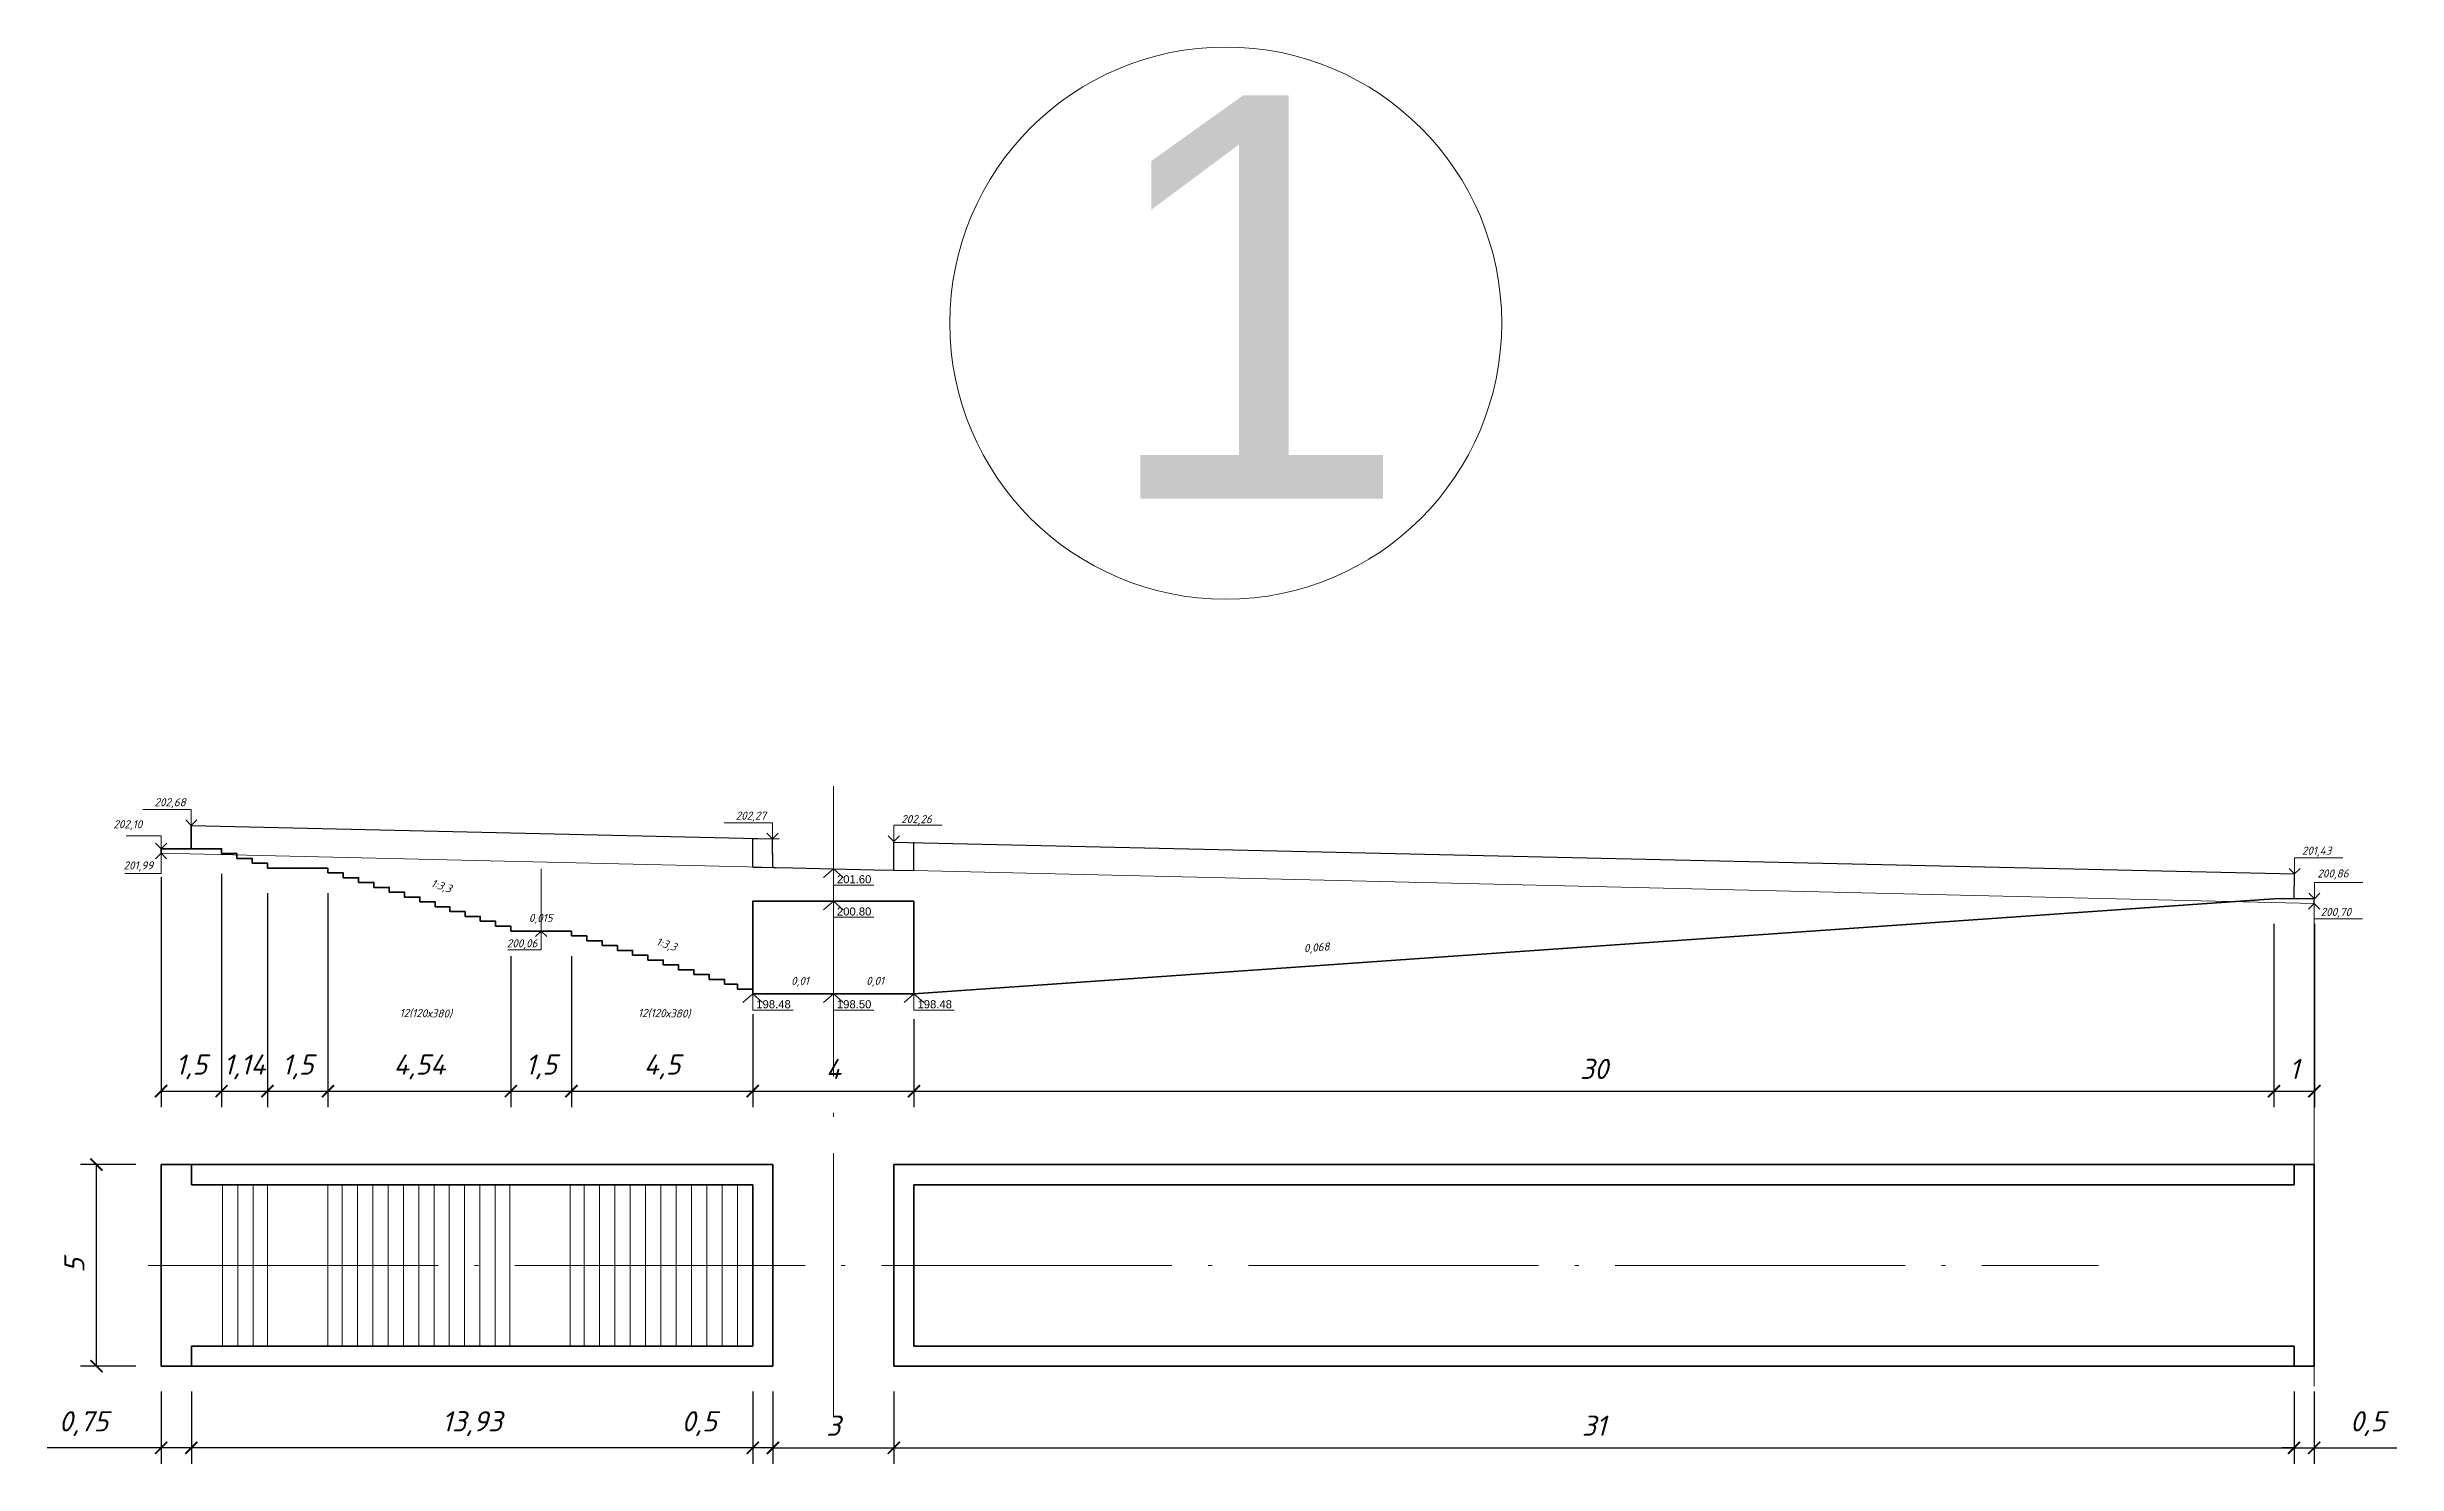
# Model space of a CAD drawing. Header units: millimetres. Extents: x -2123 to 34701, y -1286 to 835.
# Drawn here: x 4687.1 to 4745.4, y -746.5 to -711.4 of the extents above; entities that cross this region are included whole.
import ezdxf

# ---------------------------------------------------------------- set-up
doc = ezdxf.new("R2010")
doc.units = ezdxf.units.MM
doc.linetypes.add('ACAD_ISO04W100', pattern=[30, 24, -3, 0, -3])
doc.layers.get('0').update_dxf_attribs({"lineweight": 15})
doc.layers.add('вертикалка', color=6, linetype='Continuous', lineweight=15)
doc.layers.add('Текст', color=7, linetype='Continuous', lineweight=15)
doc.layers.add('поперечніе для 12м', color=7, linetype='Continuous')
doc.styles.get("Standard").update_dxf_attribs({"font": 'arial.ttf'})
doc.styles.add('Креслярський', font='isocpeui.ttf')
doc.styles.add('стиль1', font='isocpeui.ttf')
doc.dimstyles.new('3 Cтил Макс', dxfattribs={"dimtxt": 1, "dimasz": 0.3, "dimexe": 1.25, "dimexo": 0.625, "dimgap": 0.3, "dimtad": 1, "dimtxsty": 'стиль1', "dimblk": 'ARCHTICK', "dimcen": 2.5, "dimadec": 0, "dimazin": 0, "dimtfac": 1, "dimtmove": 0, "dimatfit": 3, "dimldrblk": 'DATUMFILLED', "dimfxl": 1, "dimarcsym": 0})

msp = doc.modelspace()

# ---------------------------------------------------------------- texts
at = {"color": 0, "char_height": 0.2, "style": 'Креслярський'}
for s, insert, width, attachment_point, rotation in [('202,68', (4689.799, -730.003), 6.8889, 1, 359.89338), ('202,10', (4689.493, -730.548), 6.8889, 3, 0.10662), ('202,27', (4704.218, -730.335), 6.8889, 1, 359.89338), ('202,26', (4708.324, -730.422), 6.8889, 1, 359.89338), ('201,99', (4689.766, -731.57), 6.8889, 3, 0.10662), ('201,43', (4743.811, -731.204), 6.8889, 3, 0.10662), ('1:3,3', (4696.703, -732.003), 6.8889, 1, 342.04128), ('200,86', (4744.237, -731.769), 6.8889, 3, 0.10662), ('0,015', (4699.675, -732.872), 6.8889, 3, 0.10662), ('200,70', (4744.299, -732.971), 6.8889, 9, 359.89338), ('200,06', (4699.299, -733.501), 6.8889, 3, 0.10662), ('1:3,3', (4702.287, -733.45), 6.8889, 1, 342.04128), ('0,068', (4718.944, -733.579), 0.97958, 3, 4.41233), ('0,01', (4705.593, -734.432), 6.8889, 1, 359.89338), ('0,01', (4707.899, -734.432), 6.8889, 3, 0.10662), ('12(120х380)', (4695.881, -735.226), 1.47564, 1, 359.14369), ('12(120х380)', (4701.797, -735.226), 1.47564, 1, 359.14369)]:
    msp.add_mtext(s, dxfattribs=dict(at, insert=insert, width=width, attachment_point=attachment_point, rotation=rotation))
at = {"layer": 'поперечніе для 12м', "color": 7, "lineweight": 9, "char_height": 0.2, "attachment_point": 1}
for s, width, insert in [('201.60', 0.41147, (4706.73, -731.913)), ('200.80', 0.41147, (4706.73, -732.713)), ('198.48', 0.85283, (4704.73, -735.013)), ('198.50', 0.41147, (4706.73, -735.013)), ('198.48', 0.41147, (4708.73, -735.013))]:
    msp.add_mtext_dynamic_manual_height_columns(s, width=width, gutter_width=12.5, heights=[0], dxfattribs=dict(at, insert=insert))
at = {"layer": 'Текст', "color": 18, "true_color": 0x000000, "insert": (4713.191, -712.575, -1.649), "char_height": 10, "attachment_point": 1}
msp.add_mtext_dynamic_manual_height_columns('1', width=4.68276, gutter_width=12.5, heights=[0], dxfattribs=at)

# ---------------------------------------------------------------- blocks, each defined once
blk = doc.blocks.new('_ArchTick')
at = {"color": 0, "linetype": 'ByBlock', "const_width": 0.15}
blk.add_lwpolyline([(-0.5, -0.5), (0.5, 0.5)], dxfattribs=at)
blk = doc.blocks.new('*D740')
at = {"layer": 'Defpoints', "color": 0, "lineweight": 20, "ltscale": 0.5, "transparency": 16777216}
for p in [(4705.142, -744.089), (4708.142, -744.089), (4708.142, -746.114)]:
    blk.add_point(p, dxfattribs=at)
at = {"layer": 'вертикалка', "color": 0, "lineweight": -2, "ltscale": 0.5, "transparency": 16777216}
for p, q in [((4705.142, -744.714), (4705.142, -746.514)), ((4708.142, -744.714), (4708.142, -746.514)), ((4705.142, -746.114), (4708.142, -746.114))]:
    blk.add_line(p, q, dxfattribs=at)
at = {"layer": 'вертикалка', "color": 0, "lineweight": -2, "ltscale": 0.5, "transparency": 16777216, "xscale": 0.3, "yscale": 0.3, "zscale": 0.3, "rotation": 180}
blk.add_blockref('_ArchTick', (4705.142, -746.114), dxfattribs=at)
at = {"layer": 'вертикалка', "color": 0, "lineweight": -2, "ltscale": 0.5, "transparency": 16777216, "xscale": 0.3, "yscale": 0.3, "zscale": 0.3}
blk.add_blockref('_ArchTick', (4708.142, -746.114), dxfattribs=at)
at = {"layer": 'вертикалка', "color": 0, "lineweight": 20, "ltscale": 0.5, "transparency": 16777216, "insert": (4706.642, -745.564), "char_height": 0.5, "attachment_point": 5, "style": 'стиль1'}
blk.add_mtext('3', dxfattribs=at)
blk = doc.blocks.new('_DatumFilled')
at = {"color": 0, "linetype": 'ByBlock'}
blk.add_solid([(0, 0.58), (-1, 0), (0, -0.58)], dxfattribs=at)
blk = doc.blocks.new('*D728')
at = {"layer": 'Defpoints', "color": 0, "lineweight": 20, "ltscale": 0.5, "transparency": 16777216}
for p in [(4704.642, -744.089), (4705.142, -744.089), (4704.642, -746.114)]:
    blk.add_point(p, dxfattribs=at)
at = {"layer": 'вертикалка', "color": 0, "lineweight": -2, "ltscale": 0.5, "transparency": 16777216}
for p, q in [((4704.642, -744.714), (4704.642, -746.514)), ((4705.142, -744.714), (4705.142, -746.514)), ((4704.642, -746.114), (4702.587, -746.114)), ((4705.142, -746.114), (4704.642, -746.114)), ((4705.142, -746.114), (4705.442, -746.114))]:
    blk.add_line(p, q, dxfattribs=at)
at = {"layer": 'вертикалка', "color": 0, "lineweight": -2, "ltscale": 0.5, "transparency": 16777216, "xscale": 0.3, "yscale": 0.3, "zscale": 0.3}
blk.add_blockref('_ArchTick', (4704.642, -746.114), dxfattribs=at)
at = {"layer": 'вертикалка', "color": 0, "lineweight": -2, "ltscale": 0.5, "transparency": 16777216, "xscale": 0.3, "yscale": 0.3, "zscale": 0.3, "rotation": 180}
blk.add_blockref('_ArchTick', (4705.142, -746.114), dxfattribs=at)
at = {"layer": 'вертикалка', "color": 0, "lineweight": 20, "ltscale": 0.5, "transparency": 16777216, "insert": (4703.314, -745.514), "char_height": 0.5, "attachment_point": 5, "style": 'стиль1'}
blk.add_mtext('0,5', dxfattribs=at)
blk = doc.blocks.new('*D729')
at = {"layer": 'Defpoints', "color": 0, "lineweight": 20, "ltscale": 0.5, "transparency": 16777216}
for p in [(4690.712, -744.089), (4704.642, -744.089), (4690.712, -746.114)]:
    blk.add_point(p, dxfattribs=at)
at = {"layer": 'вертикалка', "color": 0, "lineweight": -2, "ltscale": 0.5, "transparency": 16777216}
for p, q in [((4690.712, -744.714), (4690.712, -746.514)), ((4704.642, -744.714), (4704.642, -746.514)), ((4704.642, -746.114), (4690.712, -746.114))]:
    blk.add_line(p, q, dxfattribs=at)
at = {"layer": 'вертикалка', "color": 0, "lineweight": -2, "ltscale": 0.5, "transparency": 16777216, "xscale": 0.3, "yscale": 0.3, "zscale": 0.3, "rotation": 180}
blk.add_blockref('_ArchTick', (4690.712, -746.114), dxfattribs=at)
at = {"layer": 'вертикалка', "color": 0, "lineweight": -2, "ltscale": 0.5, "transparency": 16777216, "xscale": 0.3, "yscale": 0.3, "zscale": 0.3}
blk.add_blockref('_ArchTick', (4704.642, -746.114), dxfattribs=at)
at = {"layer": 'вертикалка', "color": 0, "lineweight": 20, "ltscale": 0.5, "transparency": 16777216, "insert": (4697.677, -745.514), "char_height": 0.5, "attachment_point": 5, "style": 'стиль1'}
blk.add_mtext('13,93', dxfattribs=at)
blk = doc.blocks.new('*D730')
at = {"layer": 'Defpoints', "color": 0, "lineweight": 20, "ltscale": 0.5, "transparency": 16777216}
for p in [(4689.962, -744.089), (4690.712, -744.089), (4690.712, -746.114)]:
    blk.add_point(p, dxfattribs=at)
at = {"layer": 'вертикалка', "color": 0, "lineweight": -2, "ltscale": 0.5, "transparency": 16777216}
for p, q in [((4689.962, -744.714), (4689.962, -746.514)), ((4690.712, -744.714), (4690.712, -746.514)), ((4689.962, -746.114), (4687.131, -746.114)), ((4690.712, -746.114), (4689.962, -746.114))]:
    blk.add_line(p, q, dxfattribs=at)
at = {"layer": 'вертикалка', "color": 0, "lineweight": -2, "ltscale": 0.5, "transparency": 16777216, "xscale": 0.3, "yscale": 0.3, "zscale": 0.3, "rotation": 180}
blk.add_blockref('_ArchTick', (4689.962, -746.114), dxfattribs=at)
at = {"layer": 'вертикалка', "color": 0, "lineweight": -2, "ltscale": 0.5, "transparency": 16777216, "xscale": 0.3, "yscale": 0.3, "zscale": 0.3}
blk.add_blockref('_ArchTick', (4690.712, -746.114), dxfattribs=at)
at = {"layer": 'вертикалка', "color": 0, "lineweight": 20, "ltscale": 0.5, "transparency": 16777216, "insert": (4688.039, -745.514), "char_height": 0.5, "attachment_point": 5, "style": 'стиль1'}
blk.add_mtext('0,75', dxfattribs=at)
blk = doc.blocks.new('*D731')
at = {"layer": 'Defpoints', "color": 0, "lineweight": 20, "ltscale": 0.5, "transparency": 16777216}
for p in [(4689.962, -731.34), (4691.462, -731.377), (4691.462, -737.267)]:
    blk.add_point(p, dxfattribs=at)
at = {"layer": 'вертикалка', "color": 0, "lineweight": -2, "ltscale": 0.5, "transparency": 16777216}
for p, q in [((4689.962, -731.965), (4689.962, -737.667)), ((4691.462, -732.002), (4691.462, -737.667)), ((4689.962, -737.267), (4691.462, -737.267))]:
    blk.add_line(p, q, dxfattribs=at)
at = {"layer": 'вертикалка', "color": 0, "lineweight": -2, "ltscale": 0.5, "transparency": 16777216, "xscale": 0.3, "yscale": 0.3, "zscale": 0.3, "rotation": 180}
blk.add_blockref('_ArchTick', (4689.962, -737.267), dxfattribs=at)
at = {"layer": 'вертикалка', "color": 0, "lineweight": -2, "ltscale": 0.5, "transparency": 16777216, "xscale": 0.3, "yscale": 0.3, "zscale": 0.3}
blk.add_blockref('_ArchTick', (4691.462, -737.267), dxfattribs=at)
at = {"layer": 'вертикалка', "color": 0, "lineweight": 20, "ltscale": 0.5, "transparency": 16777216, "insert": (4690.712, -736.667), "char_height": 0.5, "attachment_point": 5, "style": 'стиль1'}
blk.add_mtext('1,5', dxfattribs=at)
blk = doc.blocks.new('*D732')
at = {"layer": 'Defpoints', "color": 0, "lineweight": 20, "ltscale": 0.5, "transparency": 16777216}
for p in [(4691.462, -731.257), (4692.602, -731.737), (4692.602, -737.267)]:
    blk.add_point(p, dxfattribs=at)
at = {"layer": 'вертикалка', "color": 0, "lineweight": -2, "ltscale": 0.5, "transparency": 16777216}
for p, q in [((4691.462, -731.882), (4691.462, -737.667)), ((4692.602, -732.362), (4692.602, -737.667)), ((4691.462, -737.267), (4692.602, -737.267))]:
    blk.add_line(p, q, dxfattribs=at)
at = {"layer": 'вертикалка', "color": 0, "lineweight": -2, "ltscale": 0.5, "transparency": 16777216, "xscale": 0.3, "yscale": 0.3, "zscale": 0.3, "rotation": 180}
blk.add_blockref('_ArchTick', (4691.462, -737.267), dxfattribs=at)
at = {"layer": 'вертикалка', "color": 0, "lineweight": -2, "ltscale": 0.5, "transparency": 16777216, "xscale": 0.3, "yscale": 0.3, "zscale": 0.3}
blk.add_blockref('_ArchTick', (4692.602, -737.267), dxfattribs=at)
at = {"layer": 'вертикалка', "color": 0, "lineweight": 20, "ltscale": 0.5, "transparency": 16777216, "insert": (4692.032, -736.667), "char_height": 0.5, "attachment_point": 5, "style": 'стиль1'}
blk.add_mtext('1,14', dxfattribs=at)
blk = doc.blocks.new('*D733')
at = {"layer": 'Defpoints', "color": 0, "lineweight": 20, "ltscale": 0.5, "transparency": 16777216}
for p in [(4692.602, -731.737), (4694.102, -731.737), (4694.102, -737.267)]:
    blk.add_point(p, dxfattribs=at)
at = {"layer": 'вертикалка', "color": 0, "lineweight": -2, "ltscale": 0.5, "transparency": 16777216}
for p, q in [((4692.602, -732.362), (4692.602, -737.667)), ((4694.102, -732.362), (4694.102, -737.667)), ((4692.602, -737.267), (4694.102, -737.267))]:
    blk.add_line(p, q, dxfattribs=at)
at = {"layer": 'вертикалка', "color": 0, "lineweight": -2, "ltscale": 0.5, "transparency": 16777216, "xscale": 0.3, "yscale": 0.3, "zscale": 0.3, "rotation": 180}
blk.add_blockref('_ArchTick', (4692.602, -737.267), dxfattribs=at)
at = {"layer": 'вертикалка', "color": 0, "lineweight": -2, "ltscale": 0.5, "transparency": 16777216, "xscale": 0.3, "yscale": 0.3, "zscale": 0.3}
blk.add_blockref('_ArchTick', (4694.102, -737.267), dxfattribs=at)
at = {"layer": 'вертикалка', "color": 0, "lineweight": 20, "ltscale": 0.5, "transparency": 16777216, "insert": (4693.352, -736.667), "char_height": 0.5, "attachment_point": 5, "style": 'стиль1'}
blk.add_mtext('1,5', dxfattribs=at)
blk = doc.blocks.new('*D734')
at = {"layer": 'Defpoints', "color": 0, "lineweight": 20, "ltscale": 0.5, "transparency": 16777216}
for p in [(4694.102, -731.857), (4698.642, -733.297), (4698.642, -737.267)]:
    blk.add_point(p, dxfattribs=at)
at = {"layer": 'вертикалка', "color": 0, "lineweight": -2, "ltscale": 0.5, "transparency": 16777216}
for p, q in [((4694.102, -732.482), (4694.102, -737.667)), ((4698.642, -733.922), (4698.642, -737.667)), ((4694.102, -737.267), (4698.642, -737.267))]:
    blk.add_line(p, q, dxfattribs=at)
at = {"layer": 'вертикалка', "color": 0, "lineweight": -2, "ltscale": 0.5, "transparency": 16777216, "xscale": 0.3, "yscale": 0.3, "zscale": 0.3, "rotation": 180}
blk.add_blockref('_ArchTick', (4694.102, -737.267), dxfattribs=at)
at = {"layer": 'вертикалка', "color": 0, "lineweight": -2, "ltscale": 0.5, "transparency": 16777216, "xscale": 0.3, "yscale": 0.3, "zscale": 0.3}
blk.add_blockref('_ArchTick', (4698.642, -737.267), dxfattribs=at)
at = {"layer": 'вертикалка', "color": 0, "lineweight": 20, "ltscale": 0.5, "transparency": 16777216, "insert": (4696.372, -736.667), "char_height": 0.5, "attachment_point": 5, "style": 'стиль1'}
blk.add_mtext('4,54', dxfattribs=at)
blk = doc.blocks.new('*D735')
at = {"layer": 'Defpoints', "color": 0, "lineweight": 20, "ltscale": 0.5, "transparency": 16777216}
for p in [(4698.642, -733.297), (4700.142, -733.297), (4700.142, -737.267)]:
    blk.add_point(p, dxfattribs=at)
at = {"layer": 'вертикалка', "color": 0, "lineweight": -2, "ltscale": 0.5, "transparency": 16777216}
for p, q in [((4698.642, -733.922), (4698.642, -737.667)), ((4700.142, -733.922), (4700.142, -737.667)), ((4698.642, -737.267), (4700.142, -737.267))]:
    blk.add_line(p, q, dxfattribs=at)
at = {"layer": 'вертикалка', "color": 0, "lineweight": -2, "ltscale": 0.5, "transparency": 16777216, "xscale": 0.3, "yscale": 0.3, "zscale": 0.3, "rotation": 180}
blk.add_blockref('_ArchTick', (4698.642, -737.267), dxfattribs=at)
at = {"layer": 'вертикалка', "color": 0, "lineweight": -2, "ltscale": 0.5, "transparency": 16777216, "xscale": 0.3, "yscale": 0.3, "zscale": 0.3}
blk.add_blockref('_ArchTick', (4700.142, -737.267), dxfattribs=at)
at = {"layer": 'вертикалка', "color": 0, "lineweight": 20, "ltscale": 0.5, "transparency": 16777216, "insert": (4699.392, -736.667), "char_height": 0.5, "attachment_point": 5, "style": 'стиль1'}
blk.add_mtext('1,5', dxfattribs=at)
blk = doc.blocks.new('*D736')
at = {"layer": 'Defpoints', "color": 0, "lineweight": 20, "ltscale": 0.5, "transparency": 16777216}
for p in [(4700.142, -733.417), (4704.642, -734.737), (4704.642, -737.267)]:
    blk.add_point(p, dxfattribs=at)
at = {"layer": 'вертикалка', "color": 0, "lineweight": -2, "ltscale": 0.5, "transparency": 16777216}
for p, q in [((4700.142, -734.042), (4700.142, -737.667)), ((4704.642, -735.362), (4704.642, -737.667)), ((4700.142, -737.267), (4704.642, -737.267))]:
    blk.add_line(p, q, dxfattribs=at)
at = {"layer": 'вертикалка', "color": 0, "lineweight": -2, "ltscale": 0.5, "transparency": 16777216, "xscale": 0.3, "yscale": 0.3, "zscale": 0.3, "rotation": 180}
blk.add_blockref('_ArchTick', (4700.142, -737.267), dxfattribs=at)
at = {"layer": 'вертикалка', "color": 0, "lineweight": -2, "ltscale": 0.5, "transparency": 16777216, "xscale": 0.3, "yscale": 0.3, "zscale": 0.3}
blk.add_blockref('_ArchTick', (4704.642, -737.267), dxfattribs=at)
at = {"layer": 'вертикалка', "color": 0, "lineweight": 20, "ltscale": 0.5, "transparency": 16777216, "insert": (4702.392, -736.667), "char_height": 0.5, "attachment_point": 5, "style": 'стиль1'}
blk.add_mtext('4,5', dxfattribs=at)
blk = doc.blocks.new('*D737')
at = {"layer": 'Defpoints', "color": 0, "lineweight": 20, "ltscale": 0.5, "transparency": 16777216}
for p in [(4704.642, -734.857), (4708.642, -734.857), (4708.642, -737.267)]:
    blk.add_point(p, dxfattribs=at)
at = {"layer": 'вертикалка', "color": 0, "lineweight": -2, "ltscale": 0.5, "transparency": 16777216}
for p, q in [((4704.642, -735.482), (4704.642, -737.667)), ((4708.642, -735.482), (4708.642, -737.667)), ((4704.642, -737.267), (4708.642, -737.267))]:
    blk.add_line(p, q, dxfattribs=at)
at = {"layer": 'вертикалка', "color": 0, "lineweight": -2, "ltscale": 0.5, "transparency": 16777216, "xscale": 0.3, "yscale": 0.3, "zscale": 0.3, "rotation": 180}
blk.add_blockref('_ArchTick', (4704.642, -737.267), dxfattribs=at)
at = {"layer": 'вертикалка', "color": 0, "lineweight": -2, "ltscale": 0.5, "transparency": 16777216, "xscale": 0.3, "yscale": 0.3, "zscale": 0.3}
blk.add_blockref('_ArchTick', (4708.642, -737.267), dxfattribs=at)
at = {"layer": 'вертикалка', "color": 0, "lineweight": 20, "ltscale": 0.5, "transparency": 16777216, "insert": (4706.642, -736.717), "char_height": 0.5, "attachment_point": 5, "style": 'стиль1'}
blk.add_mtext('4', dxfattribs=at)
blk = doc.blocks.new('*D738')
at = {"layer": 'Defpoints', "color": 0, "lineweight": 20, "ltscale": 0.5, "transparency": 16777216}
for p in [(4742.884, -744.089), (4743.383, -744.089), (4743.383, -746.114)]:
    blk.add_point(p, dxfattribs=at)
at = {"layer": 'вертикалка', "color": 0, "lineweight": -2, "ltscale": 0.5, "transparency": 16777216}
for p, q in [((4742.884, -744.714), (4742.884, -746.514)), ((4743.383, -744.714), (4743.383, -746.514)), ((4742.884, -746.114), (4742.584, -746.114)), ((4742.884, -746.114), (4743.383, -746.114)), ((4743.383, -746.114), (4745.438, -746.114))]:
    blk.add_line(p, q, dxfattribs=at)
at = {"layer": 'вертикалка', "color": 0, "lineweight": -2, "ltscale": 0.5, "transparency": 16777216, "xscale": 0.3, "yscale": 0.3, "zscale": 0.3}
blk.add_blockref('_ArchTick', (4742.884, -746.114), dxfattribs=at)
at = {"layer": 'вертикалка', "color": 0, "lineweight": -2, "ltscale": 0.5, "transparency": 16777216, "xscale": 0.3, "yscale": 0.3, "zscale": 0.3, "rotation": 180}
blk.add_blockref('_ArchTick', (4743.383, -746.114), dxfattribs=at)
at = {"layer": 'вертикалка', "color": 0, "lineweight": 20, "ltscale": 0.5, "transparency": 16777216, "insert": (4744.711, -745.514), "char_height": 0.5, "attachment_point": 5, "style": 'стиль1'}
blk.add_mtext('0,5', dxfattribs=at)
blk = doc.blocks.new('*D739')
at = {"layer": 'Defpoints', "color": 0, "lineweight": 20, "ltscale": 0.5, "transparency": 16777216}
for p in [(4688.359, -739.089), (4689.962, -739.089), (4689.962, -744.089)]:
    blk.add_point(p, dxfattribs=at)
at = {"layer": 'вертикалка', "color": 0, "lineweight": -2, "ltscale": 0.5, "transparency": 16777216}
for p, q in [((4689.337, -739.089), (4687.959, -739.089)), ((4688.359, -744.089), (4688.359, -739.089)), ((4689.337, -744.089), (4687.959, -744.089))]:
    blk.add_line(p, q, dxfattribs=at)
at = {"layer": 'вертикалка', "color": 0, "lineweight": -2, "ltscale": 0.5, "transparency": 16777216, "xscale": 0.3, "yscale": 0.3, "zscale": 0.3}
for p, rotation in [((4688.359, -739.089), 90), ((4688.359, -744.089), 270)]:
    blk.add_blockref('_ArchTick', p, dxfattribs=dict(at, rotation=rotation))
at = {"layer": 'вертикалка', "color": 0, "lineweight": 20, "ltscale": 0.5, "transparency": 16777216, "insert": (4687.809, -741.589), "char_height": 0.5, "attachment_point": 5, "rotation": 90, "style": 'стиль1'}
blk.add_mtext('5', dxfattribs=at)
blk = doc.blocks.new('*D741')
at = {"layer": 'Defpoints', "color": 0, "lineweight": 20, "ltscale": 0.5, "transparency": 16777216}
for p in [(4742.386, -732.496), (4743.388, -732.496), (4743.388, -737.267)]:
    blk.add_point(p, dxfattribs=at)
at = {"layer": 'вертикалка', "color": 0, "lineweight": -2, "ltscale": 0.5, "transparency": 16777216}
for p, q in [((4742.386, -733.121), (4742.386, -737.667)), ((4743.388, -733.121), (4743.388, -737.667)), ((4742.386, -737.267), (4743.388, -737.267))]:
    blk.add_line(p, q, dxfattribs=at)
at = {"layer": 'вертикалка', "color": 0, "lineweight": -2, "ltscale": 0.5, "transparency": 16777216, "xscale": 0.3, "yscale": 0.3, "zscale": 0.3, "rotation": 180}
blk.add_blockref('_ArchTick', (4742.386, -737.267), dxfattribs=at)
at = {"layer": 'вертикалка', "color": 0, "lineweight": -2, "ltscale": 0.5, "transparency": 16777216, "xscale": 0.3, "yscale": 0.3, "zscale": 0.3}
blk.add_blockref('_ArchTick', (4743.388, -737.267), dxfattribs=at)
at = {"layer": 'вертикалка', "color": 0, "lineweight": 20, "ltscale": 0.5, "transparency": 16777216, "insert": (4742.887, -736.717), "char_height": 0.5, "attachment_point": 5, "style": 'стиль1'}
blk.add_mtext('1', dxfattribs=at)
blk = doc.blocks.new('*D742')
at = {"layer": 'Defpoints', "color": 0, "lineweight": 20, "ltscale": 0.5, "transparency": 16777216}
for p in [(4742.386, -732.496), (4708.642, -734.857), (4742.386, -737.267)]:
    blk.add_point(p, dxfattribs=at)
at = {"layer": 'вертикалка', "color": 0, "lineweight": -2, "ltscale": 0.5, "transparency": 16777216}
for p, q in [((4742.386, -733.121), (4742.386, -737.667)), ((4708.642, -735.482), (4708.642, -737.667)), ((4708.642, -737.267), (4742.386, -737.267))]:
    blk.add_line(p, q, dxfattribs=at)
at = {"layer": 'вертикалка', "color": 0, "lineweight": -2, "ltscale": 0.5, "transparency": 16777216, "xscale": 0.3, "yscale": 0.3, "zscale": 0.3, "rotation": 180}
blk.add_blockref('_ArchTick', (4708.642, -737.267), dxfattribs=at)
at = {"layer": 'вертикалка', "color": 0, "lineweight": -2, "ltscale": 0.5, "transparency": 16777216, "xscale": 0.3, "yscale": 0.3, "zscale": 0.3}
blk.add_blockref('_ArchTick', (4742.386, -737.267), dxfattribs=at)
at = {"layer": 'вертикалка', "color": 0, "lineweight": 20, "ltscale": 0.5, "transparency": 16777216, "insert": (4725.514, -736.717), "char_height": 0.5, "attachment_point": 5, "style": 'стиль1'}
blk.add_mtext('30', dxfattribs=at)
blk = doc.blocks.new('*D743')
at = {"layer": 'Defpoints', "color": 0, "lineweight": 20, "ltscale": 0.5, "transparency": 16777216}
for p in [(4708.142, -746.114), (4742.884, -746.114), (4742.884, -746.114)]:
    blk.add_point(p, dxfattribs=at)
at = {"layer": 'вертикалка', "color": 0, "lineweight": -2, "ltscale": 0.5, "transparency": 16777216}
for p, q in [((4708.142, -745.489), (4708.142, -745.714)), ((4742.884, -745.489), (4742.884, -745.714)), ((4708.142, -746.114), (4742.884, -746.114))]:
    blk.add_line(p, q, dxfattribs=at)
at = {"layer": 'вертикалка', "color": 0, "lineweight": -2, "ltscale": 0.5, "transparency": 16777216, "xscale": 0.3, "yscale": 0.3, "zscale": 0.3, "rotation": 180}
blk.add_blockref('_ArchTick', (4708.142, -746.114), dxfattribs=at)
at = {"layer": 'вертикалка', "color": 0, "lineweight": -2, "ltscale": 0.5, "transparency": 16777216, "xscale": 0.3, "yscale": 0.3, "zscale": 0.3}
blk.add_blockref('_ArchTick', (4742.884, -746.114), dxfattribs=at)
at = {"layer": 'вертикалка', "color": 0, "lineweight": 20, "ltscale": 0.5, "transparency": 16777216, "insert": (4725.513, -745.564), "char_height": 0.5, "attachment_point": 5, "style": 'стиль1'}
blk.add_mtext('31', dxfattribs=at)

# ---------------------------------------------------------------- dimensions: what is measured, and where the dimension line sits
at = {"layer": 'вертикалка', "color": 5, "lineweight": 20, "ltscale": 0.5}
for base, p1, p2, picture, middle in [((4691.462, -737.267), (4689.962, -731.34), (4691.462, -731.377), '*D731', (4690.712, -736.667)), ((4694.102, -737.267), (4692.602, -731.737), (4694.102, -731.737), '*D733', (4693.352, -736.667)), ((4698.642, -737.267), (4694.102, -731.857), (4698.642, -733.297), '*D734', (4696.372, -736.667)), ((4743.388, -737.267), (4742.386, -732.496), (4743.388, -732.496), '*D741', (4742.887, -736.717)), ((4700.142, -737.267), (4698.642, -733.297), (4700.142, -733.297), '*D735', (4699.392, -736.667)), ((4704.642, -737.267), (4700.142, -733.417), (4704.642, -734.737), '*D736', (4702.392, -736.667)), ((4708.642, -737.267), (4704.642, -734.857), (4708.642, -734.857), '*D737', (4706.642, -736.717)), ((4690.712, -746.114), (4704.642, -744.089), (4690.712, -744.089), '*D729', (4697.677, -745.514)), ((4704.642, -746.114), (4705.142, -744.089), (4704.642, -744.089), '*D728', (4703.314, -745.514)), ((4708.142, -746.114), (4705.142, -744.089), (4708.142, -744.089), '*D740', (4706.642, -745.564)), ((4743.383, -746.114), (4742.884, -744.089), (4743.383, -744.089), '*D738', (4744.711, -745.514))]:
    dim = msp.add_linear_dim(base=base, p1=p1, p2=p2, dimstyle='3 Cтил Макс', override={"dimtxt": 0.5, "dimexe": 0.4}, dxfattribs=at)
    dim.commit()
    dim.dimension.update_dxf_attribs({"geometry": picture, "text_midpoint": middle})
for base, p1, p2, picture, middle in [((4692.602, -737.267), (4691.462, -731.257), (4692.602, -731.737), '*D732', (4692.032, -737.267)), ((4690.712, -746.114), (4689.962, -744.089), (4690.712, -744.089), '*D730', (4688.039, -746.114))]:
    dim = msp.add_linear_dim(base=base, p1=p1, p2=p2, dimstyle='3 Cтил Макс', override={"dimtxt": 0.5, "dimexe": 0.4}, dxfattribs=at)
    dim.commit()
    dim.dimension.update_dxf_attribs({"geometry": picture, "text_midpoint": middle, "dimtype": 160})
for base, p1, p2, text, picture, middle in [((4742.386, -737.267), (4708.642, -734.857), (4742.386, -732.496), '30', '*D742', (4725.514, -736.717)), ((4742.884, -746.114), (4708.142, -746.114), (4742.884, -746.114), '31', '*D743', (4725.513, -745.564))]:
    dim = msp.add_linear_dim(base=base, p1=p1, p2=p2, text=text, dimstyle='3 Cтил Макс', override={"dimtxt": 0.5, "dimexe": 0.4}, dxfattribs=at)
    dim.commit()
    dim.dimension.update_dxf_attribs({"geometry": picture, "text_midpoint": middle})
dim = msp.add_linear_dim(base=(4688.359, -739.089), p1=(4689.962, -744.089), p2=(4689.962, -739.089), angle=90, dimstyle='3 Cтил Макс', override={"dimtxt": 0.5, "dimexe": 0.4}, dxfattribs=at)
dim.commit()
dim.dimension.update_dxf_attribs({"geometry": '*D739', "text_midpoint": (4687.809, -741.589)})

# ---------------------------------------------------------------- linework, layer by layer
at = {"color": 0, "lineweight": 18}
for points in [[(4690.711, -730.68), (4690.711, -730.28), (4689.511, -730.28)], [(4690.574, -730.542), (4690.711, -730.68), (4690.849, -730.542)], [(4689.962, -731.257), (4689.962, -730.934), (4689.092, -730.934)], [(4690.1, -731.12), (4689.962, -731.257), (4689.825, -731.12)], [(4705.131, -731.012), (4705.131, -730.612), (4703.931, -730.612)], [(4704.993, -730.874), (4705.131, -731.012), (4705.268, -730.874)], [(4708.279, -730.938), (4708.142, -731.075), (4708.004, -730.938)], [(4708.142, -731.075), (4708.142, -730.675), (4709.342, -730.675)], [(4689.962, -731.34), (4689.962, -731.871), (4689.065, -731.871)], [(4690.099, -731.505), (4689.962, -731.368), (4689.824, -731.505)], [(4743.036, -731.743), (4742.898, -731.881), (4742.761, -731.743)], [(4742.898, -731.881), (4742.898, -731.481), (4744.098, -731.481)], [(4743.388, -732.496), (4743.388, -732.096), (4744.588, -732.096)], [(4743.521, -732.753), (4743.383, -732.615), (4743.246, -732.753)], [(4743.525, -732.358), (4743.388, -732.496), (4743.251, -732.358)], [(4743.386, -732.591), (4743.386, -732.991), (4744.586, -732.991)], [(4699.392, -733.297), (4699.392, -733.767), (4698.568, -733.767)], [(4699.529, -733.435), (4699.392, -733.297), (4699.254, -733.435)]]:
    msp.add_lwpolyline(points, dxfattribs=at)
for points in [[(4696.462, -732.214, 0, 0, 0), (4697.136, -732.43, 0.143, 0, 0), (4697.458, -732.533, 0, 0, 0)], [(4699.006, -733.12, 0, 0, 0), (4699.713, -733.158, 0.143, 0, 0), (4700.049, -733.177, 0, 0, 0)], [(4702.046, -733.661, 0, 0, 0), (4702.721, -733.877, 0.143, 0, 0), (4703.042, -733.98, 0, 0, 0)], [(4706.262, -734.679, 0, 0, 0), (4705.555, -734.718, 0.143, 0, 0), (4705.218, -734.736, 0, 0, 0)], [(4707.23, -734.679, 0, 0, 0), (4707.937, -734.718, 0.143, 0, 0), (4708.273, -734.736, 0, 0, 0)]]:
    msp.add_lwpolyline(points, format="xyseb", dxfattribs=at)
at = {"color": 0, "lineweight": 30}
msp.add_lwpolyline([(4718.991, -733.878, 0, 0, 0), (4718.284, -733.93, 0.143, 0, 0), (4717.948, -733.954, 0, 0, 0)], format="xyseb", dxfattribs=at)
at = {"layer": 'вертикалка', "color": 5, "lineweight": 20}
for points in [[(4704.64, -731.711), (4704.64, -731.011), (4705.306, -731.011)], [(4689.961, -731.257), (4690.711, -731.257)], [(4699.392, -733.297), (4699.392, -731.757), (4699.392, -731.757)], [(4741.389, -732.565), (4742.386, -732.496)], [(4743.383, -732.615), (4743.383, -744.588)], [(4694.102, -739.589), (4694.102, -743.589)]]:
    msp.add_lwpolyline(points, dxfattribs=at)
at = {"layer": 'поперечніе для 12м', "color": 116, "linetype": 'ACAD_ISO04W100', "lineweight": 9, "ltscale": 0.3, "true_color": 0x136734}
for points in [[(4706.642, -729.707), (4706.642, -745.349)], [(4689.638, -741.589), (4738.03, -741.589)]]:
    msp.add_lwpolyline(points, dxfattribs=at)
at = {"layer": 'поперечніе для 12м', "color": 177, "lineweight": 30, "true_color": 0x293189}
for points in [[(4690.711, -730.68), (4705.129, -731.011)], [(4704.64, -731.711), (4704.64, -731.011)], [(4705.139, -731.722), (4705.129, -731.011)], [(4705.143, -731.723), (4705.129, -731.075)], [(4708.142, -731.091), (4742.898, -731.881)], [(4704.64, -731.711), (4705.638, -731.734), (4706.642, -731.757), (4707.642, -731.777), (4708.642, -731.797)], [(4742.886, -732.496), (4742.898, -731.881)], [(4743.383, -732.615), (4743.386, -732.496), (4742.386, -732.496)]]:
    msp.add_lwpolyline(points, dxfattribs=at)
at = {"layer": 'поперечніе для 12м', "color": 116, "lineweight": 35, "true_color": 0x136734}
for points in [[(4690.711, -731.257), (4690.711, -730.68)], [(4689.962, -739.089), (4705.142, -739.089)], [(4705.142, -739.089), (4705.142, -744.089)], [(4708.142, -739.089), (4743.383, -739.089)], [(4708.142, -739.089), (4708.142, -744.089)], [(4690.712, -739.589), (4704.642, -739.589)], [(4704.642, -739.589), (4704.642, -743.589)], [(4705.142, -739.589), (4705.142, -743.589)], [(4708.642, -739.589), (4742.884, -739.589)], [(4708.642, -739.589), (4708.642, -743.589)], [(4690.712, -743.589), (4704.642, -743.589)], [(4708.642, -743.589), (4742.884, -743.589)], [(4689.962, -744.089), (4705.142, -744.089)], [(4708.142, -744.089), (4743.383, -744.089)]]:
    msp.add_lwpolyline(points, dxfattribs=at)
at = {"layer": 'поперечніе для 12м', "color": 30, "lineweight": 30, "true_color": 0xf26722}
for points in [[(4708.142, -731.797), (4708.142, -731.091)], [(4708.642, -731.797), (4708.642, -731.091)]]:
    msp.add_lwpolyline(points, dxfattribs=at)
at = {"layer": 'поперечніе для 12м', "color": 177, "lineweight": 35, "true_color": 0x293189}
for points in [[(4691.462, -731.257), (4689.962, -731.257), (4689.96, -731.369)], [(4691.462, -731.377), (4691.462, -731.257), (4691.082, -731.257)], [(4691.842, -731.497), (4691.842, -731.377), (4691.462, -731.377)], [(4692.222, -731.617), (4692.222, -731.497), (4691.842, -731.497)], [(4692.602, -731.737), (4692.602, -731.617), (4692.222, -731.617)], [(4694.102, -731.737), (4692.602, -731.737)], [(4694.102, -731.737), (4694.102, -731.857)], [(4694.482, -731.977), (4694.482, -731.857), (4694.102, -731.857)], [(4694.862, -732.097), (4694.862, -731.977), (4694.482, -731.977)], [(4695.242, -732.217), (4695.242, -732.097), (4694.862, -732.097)], [(4695.622, -732.337), (4695.622, -732.217), (4695.242, -732.217)], [(4696.002, -732.457), (4696.002, -732.337), (4695.622, -732.337)], [(4696.382, -732.577), (4696.382, -732.457), (4696.002, -732.457)], [(4696.762, -732.697), (4696.762, -732.577), (4696.382, -732.577)], [(4697.122, -732.817), (4697.122, -732.697), (4696.762, -732.697)], [(4697.502, -732.937), (4697.502, -732.817), (4697.122, -732.817)], [(4708.642, -734.857), (4742.386, -732.496)], [(4697.882, -733.057), (4697.882, -732.937), (4697.502, -732.937)], [(4698.262, -733.177), (4698.262, -733.057), (4697.882, -733.057)], [(4698.642, -733.297), (4698.642, -733.177), (4698.262, -733.177)], [(4700.142, -733.297), (4698.642, -733.297)], [(4700.142, -733.417), (4700.142, -733.297)], [(4700.142, -733.297), (4700.142, -733.417)], [(4700.522, -733.537), (4700.522, -733.417), (4700.142, -733.417)], [(4700.902, -733.657), (4700.902, -733.537), (4700.522, -733.537)], [(4701.282, -733.777), (4701.282, -733.657), (4700.902, -733.657)], [(4701.662, -733.897), (4701.662, -733.777), (4701.282, -733.777)], [(4702.042, -734.017), (4702.042, -733.897), (4701.662, -733.897)], [(4702.422, -734.137), (4702.422, -734.017), (4702.042, -734.017)], [(4702.802, -734.257), (4702.802, -734.137), (4702.422, -734.137)], [(4703.182, -734.377), (4703.182, -734.257), (4702.802, -734.257)], [(4703.562, -734.497), (4703.562, -734.377), (4703.182, -734.377)], [(4703.942, -734.617), (4703.942, -734.497), (4703.562, -734.497)], [(4704.262, -734.737), (4704.262, -734.617), (4703.942, -734.617)], [(4704.642, -734.857), (4704.642, -734.737), (4704.262, -734.737)], [(4689.962, -739.089), (4689.962, -744.089)], [(4690.712, -739.089), (4690.712, -739.589)], [(4742.884, -739.089), (4742.884, -739.589)], [(4743.383, -739.089), (4743.383, -744.089)], [(4690.712, -743.589), (4690.712, -744.089)], [(4742.884, -743.589), (4742.884, -744.089)]]:
    msp.add_lwpolyline(points, dxfattribs=at)
at = {"layer": 'поперечніе для 12м', "color": 177, "lineweight": 15, "true_color": 0x293189}
msp.add_lwpolyline([(4689.962, -731.369), (4706.642, -731.757)], dxfattribs=at)
at = {"layer": 'поперечніе для 12м', "color": 7, "lineweight": 9}
for points in [[(4706.642, -731.757), (4706.396, -731.974)], [(4706.642, -731.757), (4706.886, -731.973)], [(4706.642, -731.757), (4706.642, -732.157), (4707.642, -732.157)], [(4706.642, -732.557), (4706.396, -732.774)], [(4706.642, -732.557), (4706.886, -732.773)], [(4706.642, -732.557), (4706.642, -732.957), (4707.642, -732.957)], [(4704.642, -734.857), (4704.396, -735.074)], [(4704.642, -734.857), (4704.886, -735.073)], [(4704.642, -734.857), (4704.642, -735.257), (4705.642, -735.257)], [(4706.642, -734.857), (4706.396, -735.074)], [(4706.642, -734.857), (4706.886, -735.073)], [(4706.642, -734.857), (4706.642, -735.257), (4707.642, -735.257)], [(4708.642, -734.857), (4708.396, -735.074)], [(4708.642, -734.857), (4708.886, -735.073)], [(4708.642, -734.857), (4708.642, -735.257), (4709.642, -735.257)]]:
    msp.add_lwpolyline(points, dxfattribs=at)
at = {"layer": 'поперечніе для 12м', "color": 177, "lineweight": 18, "true_color": 0x293189}
for points in [[(4708.142, -731.787), (4708.642, -731.797), (4743.383, -732.612)], [(4692.602, -739.589), (4692.602, -743.589)], [(4698.612, -739.589), (4698.612, -743.589)], [(4700.112, -739.589), (4700.112, -743.589)]]:
    msp.add_lwpolyline(points, dxfattribs=at)
at = {"layer": 'поперечніе для 12м', "color": 32, "lineweight": 35, "true_color": 0xcd6928}
for points in [[(4706.642, -732.557), (4704.642, -732.557), (4704.642, -734.857), (4708.642, -734.857), (4708.642, -732.557)], [(4706.642, -732.557), (4708.642, -732.557)]]:
    msp.add_lwpolyline(points, dxfattribs=at)
at = {"layer": 'поперечніе для 12м', "color": 7, "lineweight": 35}
msp.add_lwpolyline([(4706.642, -732.557), (4706.642, -732.557), (4708.142, -732.557), (4705.142, -732.557)], dxfattribs=at)
at = {"layer": 'поперечніе для 12м', "color": 116, "lineweight": 18, "true_color": 0x136734}
for points in [[(4691.483, -739.589), (4691.483, -743.589)], [(4691.863, -739.589), (4691.863, -743.589)], [(4692.243, -739.589), (4692.243, -743.589)], [(4694.453, -739.589), (4694.453, -743.589)], [(4694.833, -739.589), (4694.833, -743.589)], [(4695.213, -739.589), (4695.213, -743.589)], [(4695.593, -739.589), (4695.593, -743.589)], [(4695.973, -739.589), (4695.973, -743.589)], [(4696.353, -739.589), (4696.353, -743.589)], [(4696.733, -739.589), (4696.733, -743.589)], [(4697.113, -739.589), (4697.113, -743.589)], [(4697.493, -739.589), (4697.493, -743.589)], [(4697.873, -739.589), (4697.873, -743.589)], [(4698.253, -739.589), (4698.253, -743.589)], [(4700.462, -739.589), (4700.462, -743.589)], [(4700.842, -739.589), (4700.842, -743.589)], [(4701.222, -739.589), (4701.222, -743.589)], [(4701.602, -739.589), (4701.602, -743.589)], [(4701.982, -739.589), (4701.982, -743.589)], [(4702.362, -739.589), (4702.362, -743.589)], [(4702.742, -739.589), (4702.742, -743.589)], [(4703.122, -739.589), (4703.122, -743.589)], [(4703.502, -739.589), (4703.502, -743.589)], [(4703.882, -739.589), (4703.882, -743.589)], [(4704.262, -739.589), (4704.262, -743.589)]]:
    msp.add_lwpolyline(points, dxfattribs=at)
at = {"layer": 'Текст', "color": 18, "lineweight": 20, "true_color": 0x000000}
msp.add_circle((4716.378, -718.222, -1.649), 6.847, dxfattribs=at)

msp.set_redraw_order([(e.dxf.handle, doc.entitydb.next_handle()) for e in msp.query("TEXT MTEXT ATTDEF DIMENSION ARC_DIMENSION")])  # texts and dimensions are drawn at this point

doc.saveas('drawing.dxf')
